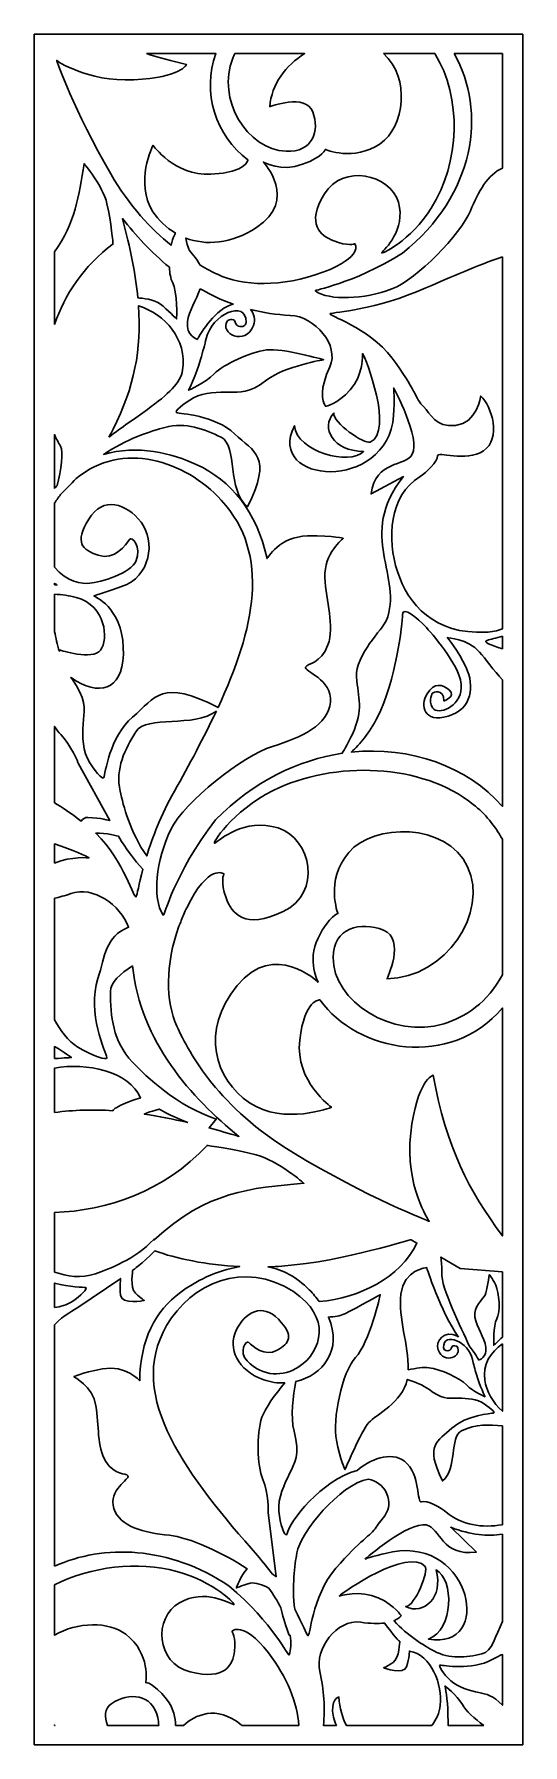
# Model space of a CAD drawing. Header units: centimetres. Extents: x 19.7 to 23.2, y -9 to 3.5.
import ezdxf

# ---------------------------------------------------------------- set-up
doc = ezdxf.new("R2010")
doc.units = ezdxf.units.CM
doc.header["$MEASUREMENT"] = 0
doc.layers.add('layer 1', color=7, linetype='Continuous')

msp = doc.modelspace()

# ---------------------------------------------------------------- linework, layer by layer
at = {"layer": 'layer 1', "color": 250, "lineweight": 30}
for points, knots in [([(19.65169, 3.4555), (19.65169, 3.4555), (23.21046, 3.4555), (23.21046, 3.4555), (23.21046, 3.4555), (23.21046, 3.4555), (23.21046, -9.00021), (23.21046, -9.00021), (23.21046, -9.00021), (23.21046, -9.00021), (19.65169, -9.00021), (19.65169, -9.00021), (19.65169, -9.00021), (19.65169, -9.00021), (19.65169, 3.4555), (19.65169, 3.4555)], [0, 0, 0, 0, 0.2, 0.2, 0.2, 0.2, 0.4, 0.4, 0.4, 0.4, 0.6, 0.6, 0.6, 0.6, 1, 1, 1, 1]), ([(20.46974, 3.31396), (20.46974, 3.31396), (20.97538, 3.31396), (20.97538, 3.31396), (20.97538, 3.31396), (20.87048, 3.03695), (20.9752, 2.71122), (21.2074, 2.54117), (21.2074, 2.54117), (21.2074, 2.54117), (21.2074, 2.44931), (20.93922, 2.43614), (20.93922, 2.43614), (20.67104, 2.42298), (20.51697, 2.64727), (20.51697, 2.64727), (20.51697, 2.64727), (20.51697, 2.64727), (20.38003, 2.37484), (20.51697, 2.16294), (20.51697, 2.16294), (20.55768, 2.09996), (20.61349, 2.04632), (20.67995, 2.00735), (20.67995, 2.00735), (20.67679, 2.00133), (20.67355, 1.99496), (20.67021, 1.98824), (20.67021, 1.98824), (20.66149, 1.97069), (20.65415, 1.94663), (20.64852, 1.91915), (20.64852, 1.91915), (20.50465, 2.03517), (20.34759, 2.20077), (20.20895, 2.43951), (20.20895, 2.43951), (19.94337, 2.89682), (19.81461, 3.26486), (19.81461, 3.26486), (19.81461, 3.26486), (19.81461, 3.26486), (20.0319, 3.10751), (20.37795, 3.12388), (20.37795, 3.12388), (20.72401, 3.14024), (20.76088, 3.23524), (20.76088, 3.23524), (20.76088, 3.23524), (20.65406, 3.25923), (20.55792, 3.28537), (20.46974, 3.31396)], [0, 0, 0, 0, 0.07142857, 0.07142857, 0.07142857, 0.07142857, 0.14285714, 0.14285714, 0.14285714, 0.14285714, 0.21428571, 0.21428571, 0.21428571, 0.21428571, 0.28571429, 0.28571429, 0.28571429, 0.28571429, 0.35714286, 0.35714286, 0.35714286, 0.35714286, 0.42857143, 0.42857143, 0.42857143, 0.42857143, 0.5, 0.5, 0.5, 0.5, 0.57142857, 0.57142857, 0.57142857, 0.57142857, 0.64285714, 0.64285714, 0.64285714, 0.64285714, 0.71428571, 0.71428571, 0.71428571, 0.71428571, 0.78571429, 0.78571429, 0.78571429, 0.78571429, 0.85714286, 0.85714286, 0.85714286, 0.85714286, 1, 1, 1, 1]), ([(22.19539, 3.31396), (22.19539, 3.31396), (22.56938, 3.31396), (22.56938, 3.31396), (22.56938, 3.31396), (22.77139, 2.99564), (22.75003, 2.51808), (22.54419, 2.18956), (22.54419, 2.18956), (22.39663, 1.95408), (22.16669, 1.84101), (22.18386, 1.86542), (22.18386, 1.86542), (22.20101, 1.88982), (22.3623, 2.02831), (22.30396, 2.23211), (22.30396, 2.23211), (22.24562, 2.4359), (21.89902, 2.51445), (21.76519, 2.29247), (21.76519, 2.29247), (21.63135, 2.07048), (21.73429, 1.99091), (21.83382, 1.95064), (21.83382, 1.95064), (21.93334, 1.91038), (21.98825, 1.92922), (21.98825, 1.92922), (21.98825, 1.92922), (21.98825, 1.92922), (22.05345, 1.83513), (21.75488, 1.72238), (21.75488, 1.72238), (21.45633, 1.60962), (21.16464, 1.62164), (20.98618, 1.70733), (20.98618, 1.70733), (20.94991, 1.72475), (20.90723, 1.74646), (20.86002, 1.77382), (20.86002, 1.77382), (20.83334, 1.82488), (20.79029, 1.86434), (20.77771, 1.88952), (20.77771, 1.88952), (20.77017, 1.90465), (20.76221, 1.93689), (20.75521, 1.9714), (20.75521, 1.9714), (20.90266, 1.91565), (21.08641, 1.92665), (21.27017, 2.04757), (21.27017, 2.04757), (21.5783, 2.25032), (21.32152, 2.52395), (21.32152, 2.52395), (21.32152, 2.52395), (21.32152, 2.52395), (21.45276, 2.44839), (21.60683, 2.50801), (21.60683, 2.50801), (21.76089, 2.56764), (21.7723, 2.61643), (21.7723, 2.61643), (21.7723, 2.61643), (21.7723, 2.61643), (21.97773, 2.52614), (22.17173, 2.65843), (22.17173, 2.65843), (22.3466, 2.77769), (22.39624, 3.14021), (22.19539, 3.31396)], [0, 0, 0, 0, 0.05263158, 0.05263158, 0.05263158, 0.05263158, 0.10526316, 0.10526316, 0.10526316, 0.10526316, 0.15789474, 0.15789474, 0.15789474, 0.15789474, 0.21052632, 0.21052632, 0.21052632, 0.21052632, 0.26315789, 0.26315789, 0.26315789, 0.26315789, 0.31578947, 0.31578947, 0.31578947, 0.31578947, 0.36842105, 0.36842105, 0.36842105, 0.36842105, 0.42105263, 0.42105263, 0.42105263, 0.42105263, 0.47368421, 0.47368421, 0.47368421, 0.47368421, 0.52631579, 0.52631579, 0.52631579, 0.52631579, 0.57894737, 0.57894737, 0.57894737, 0.57894737, 0.63157895, 0.63157895, 0.63157895, 0.63157895, 0.68421053, 0.68421053, 0.68421053, 0.68421053, 0.73684211, 0.73684211, 0.73684211, 0.73684211, 0.78947368, 0.78947368, 0.78947368, 0.78947368, 0.84210526, 0.84210526, 0.84210526, 0.84210526, 0.89473684, 0.89473684, 0.89473684, 0.89473684, 1, 1, 1, 1]), ([(21.11247, 3.31396), (21.11247, 3.31396), (21.62057, 3.31396), (21.62057, 3.31396), (21.62057, 3.31396), (21.48452, 3.2292), (21.38057, 3.09202), (21.36717, 2.9279), (21.36717, 2.9279), (21.36717, 2.9279), (21.62965, 3.02731), (21.68101, 2.88992), (21.68101, 2.88992), (21.73236, 2.75253), (21.6792, 2.59387), (21.487, 2.60314), (21.487, 2.60314), (21.19976, 2.61698), (20.9795, 2.98183), (21.09764, 3.28011), (21.09764, 3.28011), (21.10211, 3.29139), (21.10705, 3.30268), (21.11247, 3.31396)], [0, 0, 0, 0, 0.14285714, 0.14285714, 0.14285714, 0.14285714, 0.28571429, 0.28571429, 0.28571429, 0.28571429, 0.42857143, 0.42857143, 0.42857143, 0.42857143, 0.57142857, 0.57142857, 0.57142857, 0.57142857, 0.71428571, 0.71428571, 0.71428571, 0.71428571, 1, 1, 1, 1]), ([(22.71133, 3.31396), (22.71133, 3.31396), (23.06218, 3.31396), (23.06218, 3.31396), (23.06218, 3.31396), (23.06218, 3.31396), (23.06218, 2.47953), (23.06218, 2.47953), (23.06218, 2.47953), (22.95652, 2.43601), (22.88635, 2.3103), (22.82883, 2.16955), (22.82883, 2.16955), (22.75873, 1.99806), (22.44004, 1.67036), (22.25622, 1.60104), (22.25622, 1.60104), (22.05489, 1.52511), (21.80278, 1.5128), (21.6999, 1.58614), (21.6999, 1.58614), (21.68666, 1.59558), (21.96272, 1.6298), (22.33507, 1.86127), (22.33507, 1.86127), (22.86731, 2.28695), (22.9483, 2.89417), (22.71133, 3.31396)], [0, 0, 0, 0, 0.125, 0.125, 0.125, 0.125, 0.25, 0.25, 0.25, 0.25, 0.375, 0.375, 0.375, 0.375, 0.5, 0.5, 0.5, 0.5, 0.625, 0.625, 0.625, 0.625, 0.75, 0.75, 0.75, 0.75, 1, 1, 1, 1]), ([(19.79997, 1.34217), (19.79997, 1.34217), (19.79997, 1.87119), (19.79997, 1.87119), (19.79997, 1.87119), (19.95041, 2.08026), (19.97796, 2.27753), (20.01541, 2.51249), (20.01541, 2.51249), (20.01541, 2.51249), (20.15089, 2.35555), (20.18183, 2.221), (20.18183, 2.221), (20.21279, 2.08644), (20.22604, 1.92804), (20.22604, 1.92804), (20.22604, 1.92804), (20.0079, 1.76526), (19.873, 1.55562), (19.79997, 1.34217)], [0, 0, 0, 0, 0.16666667, 0.16666667, 0.16666667, 0.16666667, 0.33333333, 0.33333333, 0.33333333, 0.33333333, 0.5, 0.5, 0.5, 0.5, 0.66666667, 0.66666667, 0.66666667, 0.66666667, 1, 1, 1, 1]), ([(20.40684, 1.5349), (20.43319, 1.53345), (20.52923, 1.52585), (20.571, 1.49069), (20.571, 1.49069), (20.61964, 1.44973), (20.68891, 1.38218), (20.68891, 1.38218), (20.68891, 1.38218), (20.68891, 1.38218), (20.69678, 1.58054), (20.65886, 1.64934), (20.65886, 1.64934), (20.64545, 1.67369), (20.63827, 1.71385), (20.63625, 1.7589), (20.63625, 1.7589), (20.50236, 1.86896), (20.38956, 1.99293), (20.29517, 2.11252), (20.29517, 2.11252), (20.35124, 1.89903), (20.38993, 1.71035), (20.40684, 1.5349)], [0, 0, 0, 0, 0.14285714, 0.14285714, 0.14285714, 0.14285714, 0.28571429, 0.28571429, 0.28571429, 0.28571429, 0.42857143, 0.42857143, 0.42857143, 0.42857143, 0.57142857, 0.57142857, 0.57142857, 0.57142857, 0.71428571, 0.71428571, 0.71428571, 0.71428571, 1, 1, 1, 1]), ([(23.06218, 1.8355), (23.06218, 1.8355), (23.06218, -0.87503), (23.06218, -0.87503), (23.06218, -0.87503), (23.02449, -0.88817), (22.98416, -0.89669), (22.94119, -0.89876), (22.94119, -0.89876), (22.56695, -0.91681), (22.37579, -0.69824), (22.29779, -0.45784), (22.29779, -0.45784), (22.22061, -0.22004), (22.23422, 0.09383), (22.4632, 0.23517), (22.4632, 0.23517), (22.50329, 0.25992), (22.59505, 0.34593), (22.58932, 0.38434), (22.58932, 0.38434), (22.58358, 0.42275), (22.79284, 0.33485), (22.92469, 0.42255), (22.92469, 0.42255), (23.05655, 0.51024), (22.98489, 0.74811), (22.90463, 0.82022), (22.90463, 0.82022), (22.90463, 0.82022), (22.8731, 0.62142), (22.72117, 0.60628), (22.72117, 0.60628), (22.56926, 0.59114), (22.54059, 0.69301), (22.48613, 0.74433), (22.48613, 0.74433), (22.43166, 0.79565), (22.42802, 0.87097), (22.25789, 1.0976), (22.25789, 1.0976), (22.08776, 1.32422), (21.78072, 1.40973), (21.80859, 1.42081), (21.80859, 1.42081), (21.83644, 1.4319), (22.1373, 1.44641), (22.50502, 1.6082), (22.50502, 1.6082), (22.69125, 1.69013), (22.87873, 1.76988), (23.06218, 1.8355)], [0, 0, 0, 0, 0.07142857, 0.07142857, 0.07142857, 0.07142857, 0.14285714, 0.14285714, 0.14285714, 0.14285714, 0.21428571, 0.21428571, 0.21428571, 0.21428571, 0.28571429, 0.28571429, 0.28571429, 0.28571429, 0.35714286, 0.35714286, 0.35714286, 0.35714286, 0.42857143, 0.42857143, 0.42857143, 0.42857143, 0.5, 0.5, 0.5, 0.5, 0.57142857, 0.57142857, 0.57142857, 0.57142857, 0.64285714, 0.64285714, 0.64285714, 0.64285714, 0.71428571, 0.71428571, 0.71428571, 0.71428571, 0.78571429, 0.78571429, 0.78571429, 0.78571429, 0.85714286, 0.85714286, 0.85714286, 0.85714286, 1, 1, 1, 1]), ([(21.22659, 1.45131), (21.25424, 1.41985), (21.26505, 1.3756), (21.24979, 1.33559), (21.24979, 1.33559), (21.19105, 1.18164), (20.99539, 1.27439), (21.05919, 1.36948), (21.05919, 1.36948), (21.05919, 1.36948), (21.10476, 1.39698), (21.11565, 1.35872), (21.11565, 1.35872), (21.11907, 1.34676), (21.12559, 1.33858), (21.13297, 1.33303), (21.13297, 1.33303), (21.15262, 1.31821), (21.1945, 1.32656), (21.19492, 1.35852), (21.19492, 1.35852), (21.19715, 1.52772), (20.94162, 1.41612), (20.90401, 1.23863), (20.90401, 1.23863), (20.89494, 1.19583), (20.87896, 1.1439), (20.86325, 1.08797), (20.86325, 1.08797), (20.83078, 0.97246), (20.77626, 0.86268), (20.77626, 0.86268), (20.77626, 0.86268), (20.77626, 0.86268), (20.89362, 0.91239), (20.96362, 0.98298), (20.96362, 0.98298), (21.03364, 1.05358), (21.22549, 1.14116), (21.3437, 1.15623), (21.3437, 1.15623), (21.46191, 1.1713), (21.75939, 1.08523), (21.75939, 1.08523), (21.75939, 1.08523), (21.75939, 1.08523), (21.478, 1.03816), (21.34547, 0.938), (21.34547, 0.938), (21.21296, 0.83783), (21.14998, 0.84851), (21.07311, 0.84846), (21.07311, 0.84846), (20.99622, 0.84842), (20.89065, 0.85012), (20.81271, 0.80739), (20.81271, 0.80739), (20.73477, 0.76463), (20.66861, 0.7045), (20.69003, 0.69893), (20.69003, 0.69893), (20.71144, 0.69335), (20.96695, 0.68126), (21.11089, 0.54636), (21.11089, 0.54636), (21.25485, 0.41145), (21.38938, 0.38413), (21.20572, 0.01476), (21.20572, 0.01476), (21.05391, 0.1329), (21.13738, 0.45926), (21.01325, 0.52021), (21.01325, 0.52021), (20.88902, 0.5812), (20.75665, 0.63285), (20.60333, 0.59256), (20.60333, 0.59256), (20.5113, 0.56837), (20.31273, 0.50485), (20.15657, 0.3952), (20.15657, 0.3952), (20.40111, 0.46923), (20.65912, 0.40174), (20.8315, 0.3228), (20.8315, 0.3228), (21.08857, 0.20507), (21.26761, -0.01517), (21.3483, -0.36229), (21.3483, -0.36229), (21.3483, -0.36229), (21.44054, -0.20049), (21.64282, -0.19782), (21.64282, -0.19782), (21.84511, -0.19515), (21.90328, -0.21577), (21.90328, -0.21577), (21.90328, -0.21577), (21.90328, -0.21577), (21.76059, -0.32607), (21.76899, -0.50041), (21.76899, -0.50041), (21.77739, -0.67475), (21.84146, -0.85218), (21.7908, -0.99195), (21.7908, -0.99195), (21.74013, -1.1317), (21.64111, -1.12273), (21.62781, -1.15329), (21.62781, -1.15329), (21.61451, -1.18385), (21.82604, -1.24134), (21.80918, -1.40811), (21.80918, -1.40811), (21.79234, -1.57486), (21.60256, -1.66435), (21.38658, -1.73127), (21.38658, -1.73127), (21.17059, -1.79819), (20.74522, -2.13338), (20.64727, -2.33491), (20.64727, -2.33491), (20.53998, -2.55564), (20.50757, -2.83769), (20.59085, -2.95816), (20.59085, -2.95816), (20.60157, -2.97365), (20.66261, -2.66622), (20.97315, -2.26424), (20.97315, -2.26424), (21.25115, -1.98253), (21.57652, -1.82847), (21.895, -1.78055), (21.895, -1.78055), (21.91582, -1.74679), (21.94076, -1.70141), (21.96894, -1.64095), (21.96894, -1.64095), (22.05543, -1.45543), (22.00964, -1.38133), (21.99947, -1.22383), (21.99947, -1.22383), (21.98929, -1.06633), (22.1927, -0.87185), (22.21528, -0.81663), (22.21528, -0.81663), (22.34671, -0.49505), (21.99603, -0.19582), (22.3407, 0.23393), (22.3407, 0.23393), (22.3407, 0.23393), (22.10516, 0.10772), (22.10516, 0.10772), (22.10516, 0.10772), (22.13735, 0.35595), (22.35473, 0.30477), (22.40578, 0.39683), (22.40578, 0.39683), (22.46834, 0.50962), (22.26964, 0.88005), (22.26964, 0.88005), (22.26964, 0.88005), (22.26964, 0.88005), (22.27864, 0.79171), (22.26964, 0.67916), (22.26964, 0.67916), (22.22446, 0.11347), (21.3301, 0.17893), (21.54792, 0.60439), (21.54792, 0.60439), (21.56562, 0.41214), (21.94923, 0.31239), (22.05055, 0.41731), (22.05055, 0.41731), (21.82874, 0.41969), (21.73471, 0.58998), (21.83482, 0.6973), (21.83482, 0.6973), (21.82109, 0.62857), (22.05824, 0.46766), (22.09806, 0.48534), (22.09806, 0.48534), (22.27457, 0.56372), (22.06415, 1.10139), (22.04315, 1.12943), (22.04315, 1.12943), (22.04315, 1.12943), (22.05001, 0.97045), (21.95392, 0.86593), (21.95392, 0.86593), (21.85784, 0.76141), (21.77548, 0.74572), (21.77548, 0.74572), (21.77548, 0.74572), (21.74116, 0.78731), (21.73309, 0.87563), (21.80527, 1.03359), (21.80527, 1.03359), (21.87746, 1.19155), (21.69488, 1.40039), (21.51656, 1.40836), (21.51656, 1.40836), (21.41407, 1.41294), (21.31753, 1.42796), (21.22659, 1.45131)], [0, 0, 0, 0, 0.01923077, 0.01923077, 0.01923077, 0.01923077, 0.03846154, 0.03846154, 0.03846154, 0.03846154, 0.05769231, 0.05769231, 0.05769231, 0.05769231, 0.07692308, 0.07692308, 0.07692308, 0.07692308, 0.09615385, 0.09615385, 0.09615385, 0.09615385, 0.11538462, 0.11538462, 0.11538462, 0.11538462, 0.13461538, 0.13461538, 0.13461538, 0.13461538, 0.15384615, 0.15384615, 0.15384615, 0.15384615, 0.17307692, 0.17307692, 0.17307692, 0.17307692, 0.19230769, 0.19230769, 0.19230769, 0.19230769, 0.21153846, 0.21153846, 0.21153846, 0.21153846, 0.23076923, 0.23076923, 0.23076923, 0.23076923, 0.25, 0.25, 0.25, 0.25, 0.26923077, 0.26923077, 0.26923077, 0.26923077, 0.28846154, 0.28846154, 0.28846154, 0.28846154, 0.30769231, 0.30769231, 0.30769231, 0.30769231, 0.32692308, 0.32692308, 0.32692308, 0.32692308, 0.34615385, 0.34615385, 0.34615385, 0.34615385, 0.36538462, 0.36538462, 0.36538462, 0.36538462, 0.38461538, 0.38461538, 0.38461538, 0.38461538, 0.40384615, 0.40384615, 0.40384615, 0.40384615, 0.42307692, 0.42307692, 0.42307692, 0.42307692, 0.44230769, 0.44230769, 0.44230769, 0.44230769, 0.46153846, 0.46153846, 0.46153846, 0.46153846, 0.48076923, 0.48076923, 0.48076923, 0.48076923, 0.5, 0.5, 0.5, 0.5, 0.51923077, 0.51923077, 0.51923077, 0.51923077, 0.53846154, 0.53846154, 0.53846154, 0.53846154, 0.55769231, 0.55769231, 0.55769231, 0.55769231, 0.57692308, 0.57692308, 0.57692308, 0.57692308, 0.59615385, 0.59615385, 0.59615385, 0.59615385, 0.61538462, 0.61538462, 0.61538462, 0.61538462, 0.63461538, 0.63461538, 0.63461538, 0.63461538, 0.65384615, 0.65384615, 0.65384615, 0.65384615, 0.67307692, 0.67307692, 0.67307692, 0.67307692, 0.69230769, 0.69230769, 0.69230769, 0.69230769, 0.71153846, 0.71153846, 0.71153846, 0.71153846, 0.73076923, 0.73076923, 0.73076923, 0.73076923, 0.75, 0.75, 0.75, 0.75, 0.76923077, 0.76923077, 0.76923077, 0.76923077, 0.78846154, 0.78846154, 0.78846154, 0.78846154, 0.80769231, 0.80769231, 0.80769231, 0.80769231, 0.82692308, 0.82692308, 0.82692308, 0.82692308, 0.84615385, 0.84615385, 0.84615385, 0.84615385, 0.86538462, 0.86538462, 0.86538462, 0.86538462, 0.88461538, 0.88461538, 0.88461538, 0.88461538, 0.90384615, 0.90384615, 0.90384615, 0.90384615, 0.92307692, 0.92307692, 0.92307692, 0.92307692, 0.94230769, 0.94230769, 0.94230769, 0.94230769, 0.96153846, 0.96153846, 0.96153846, 0.96153846, 1, 1, 1, 1]), ([(20.86136, 1.6018), (20.83115, 1.52086), (20.77939, 1.44136), (20.76842, 1.36166), (20.76842, 1.36166), (20.75451, 1.2606), (20.8406, 1.23363), (20.8406, 1.23363), (20.8406, 1.23363), (20.8406, 1.23363), (20.92933, 1.40625), (21.05654, 1.47326), (21.05654, 1.47326), (21.07179, 1.4813), (21.08666, 1.48673), (21.10097, 1.48992), (21.10097, 1.48992), (21.01578, 1.52057), (20.936, 1.5585), (20.86136, 1.6018)], [0, 0, 0, 0, 0.16666667, 0.16666667, 0.16666667, 0.16666667, 0.33333333, 0.33333333, 0.33333333, 0.33333333, 0.5, 0.5, 0.5, 0.5, 0.66666667, 0.66666667, 0.66666667, 0.66666667, 1, 1, 1, 1]), ([(20.19512, 0.52154), (20.28824, 0.59174), (20.38997, 0.66044), (20.47615, 0.72312), (20.47615, 0.72312), (20.62753, 0.83321), (20.71966, 0.91928), (20.7325, 1.00939), (20.7325, 1.00939), (20.76466, 1.23535), (20.60669, 1.41598), (20.41158, 1.47834), (20.41158, 1.47834), (20.43384, 1.16203), (20.38141, 0.88589), (20.22696, 0.57896), (20.22696, 0.57896), (20.21739, 0.55996), (20.2067, 0.54078), (20.19512, 0.52154)], [0, 0, 0, 0, 0.16666667, 0.16666667, 0.16666667, 0.16666667, 0.33333333, 0.33333333, 0.33333333, 0.33333333, 0.5, 0.5, 0.5, 0.5, 0.66666667, 0.66666667, 0.66666667, 0.66666667, 1, 1, 1, 1]), ([(19.79997, 0.14669), (19.79997, 0.14669), (19.79997, 0.53989), (19.79997, 0.53989), (19.79997, 0.53989), (19.81293, 0.50936), (19.82739, 0.48148), (19.84323, 0.45685), (19.84323, 0.45685), (19.86877, 0.4171), (19.84646, 0.27777), (19.81902, 0.1698), (19.81902, 0.1698), (19.81261, 0.16228), (19.80626, 0.15459), (19.79997, 0.14669)], [0, 0, 0, 0, 0.2, 0.2, 0.2, 0.2, 0.4, 0.4, 0.4, 0.4, 0.6, 0.6, 0.6, 0.6, 1, 1, 1, 1]), ([(19.79997, -0.42562), (19.79997, -0.42562), (19.79997, 0.04064), (19.79997, 0.04064), (19.79997, 0.04064), (19.81572, 0.06566), (19.83285, 0.08949), (19.85061, 0.11153), (19.85061, 0.11153), (19.88092, 0.14079), (19.91822, 0.17797), (19.95805, 0.22037), (19.95805, 0.22037), (20.29417, 0.49791), (20.74854, 0.35268), (21.0146, 0.06245), (21.0146, 0.06245), (21.37839, -0.3344), (21.25549, -0.87675), (20.9906, -1.44768), (20.9906, -1.44768), (20.57901, -1.23218), (20.53644, -1.3732), (20.36882, -1.51661), (20.36882, -1.51661), (20.19979, -1.66123), (20.16723, -1.93422), (20.15913, -1.95676), (20.15913, -1.95676), (20.15103, -1.97932), (20.08504, -1.9041), (20.04035, -1.81749), (20.04035, -1.81749), (19.99566, -1.73088), (20.00524, -1.61784), (20.01071, -1.53543), (20.01071, -1.53543), (20.01618, -1.45302), (20.03325, -1.38629), (19.92493, -1.23706), (19.92493, -1.23706), (19.92282, -1.23416), (19.92074, -1.23117), (19.91869, -1.22815), (19.91869, -1.22815), (19.93071, -1.23689), (19.94419, -1.24572), (19.95929, -1.25456), (19.95929, -1.25456), (20.15439, -1.36876), (20.31276, -1.30291), (20.30081, -1.00936), (20.30081, -1.00936), (20.28886, -0.71582), (20.08679, -0.63568), (20.08679, -0.63568), (20.08679, -0.63568), (20.08679, -0.63568), (20.07759, -0.63517), (20.28845, -0.56648), (20.28845, -0.56648), (20.4993, -0.49779), (20.53746, -0.23575), (20.43014, -0.0977), (20.43014, -0.0977), (20.32282, 0.04033), (20.1544, 0.09564), (20.04865, -0.07652), (20.04865, -0.07652), (19.9429, -0.24867), (20.00101, -0.29783), (20.11813, -0.3388), (20.11813, -0.3388), (20.23526, -0.37976), (20.32365, -0.25833), (20.34442, -0.22502), (20.34442, -0.22502), (20.36519, -0.19172), (20.43277, -0.28161), (20.39539, -0.37717), (20.39539, -0.37717), (20.35801, -0.47272), (20.13069, -0.53475), (20.05789, -0.54219), (20.05789, -0.54219), (20.0025, -0.54785), (19.88773, -0.53688), (19.79997, -0.42562)], [0, 0, 0, 0, 0.04347826, 0.04347826, 0.04347826, 0.04347826, 0.08695652, 0.08695652, 0.08695652, 0.08695652, 0.13043478, 0.13043478, 0.13043478, 0.13043478, 0.17391304, 0.17391304, 0.17391304, 0.17391304, 0.2173913, 0.2173913, 0.2173913, 0.2173913, 0.26086957, 0.26086957, 0.26086957, 0.26086957, 0.30434783, 0.30434783, 0.30434783, 0.30434783, 0.34782609, 0.34782609, 0.34782609, 0.34782609, 0.39130435, 0.39130435, 0.39130435, 0.39130435, 0.43478261, 0.43478261, 0.43478261, 0.43478261, 0.47826087, 0.47826087, 0.47826087, 0.47826087, 0.52173913, 0.52173913, 0.52173913, 0.52173913, 0.56521739, 0.56521739, 0.56521739, 0.56521739, 0.60869565, 0.60869565, 0.60869565, 0.60869565, 0.65217391, 0.65217391, 0.65217391, 0.65217391, 0.69565217, 0.69565217, 0.69565217, 0.69565217, 0.73913043, 0.73913043, 0.73913043, 0.73913043, 0.7826087, 0.7826087, 0.7826087, 0.7826087, 0.82608696, 0.82608696, 0.82608696, 0.82608696, 0.86956522, 0.86956522, 0.86956522, 0.86956522, 0.91304348, 0.91304348, 0.91304348, 0.91304348, 1, 1, 1, 1]), ([(19.79997, -0.55481), (19.79997, -0.55481), (19.79997, -0.54297), (19.79997, -0.54297), (19.79997, -0.54297), (19.80564, -0.54734), (19.81144, -0.55162), (19.81745, -0.55579), (19.81745, -0.55579), (19.81745, -0.55579), (19.79997, -0.55481), (19.79997, -0.55481)], [0, 0, 0, 0, 0.25, 0.25, 0.25, 0.25, 0.5, 0.5, 0.5, 0.5, 1, 1, 1, 1]), ([(19.79997, -0.89578), (19.79997, -0.89578), (19.79997, -0.62252), (19.79997, -0.62252), (19.79997, -0.62252), (19.85382, -0.62529), (19.90701, -0.63245), (19.9569, -0.64569), (19.9569, -0.64569), (20.17588, -0.7038), (20.19407, -0.95175), (20.1349, -1.02886), (20.1349, -1.02886), (20.07572, -1.10597), (19.83954, -1.02968), (19.83954, -1.02968), (19.83954, -1.02968), (19.83954, -1.02968), (19.83752, -1.03264), (19.835, -1.03809), (19.835, -1.03809), (19.8198, -0.98768), (19.80833, -0.93785), (19.79997, -0.89578)], [0, 0, 0, 0, 0.14285714, 0.14285714, 0.14285714, 0.14285714, 0.28571429, 0.28571429, 0.28571429, 0.28571429, 0.42857143, 0.42857143, 0.42857143, 0.42857143, 0.57142857, 0.57142857, 0.57142857, 0.57142857, 0.71428571, 0.71428571, 0.71428571, 0.71428571, 1, 1, 1, 1]), ([(23.06218, -1.24575), (23.06218, -1.24575), (23.06218, -2.16685), (23.06218, -2.16685), (23.06218, -2.16685), (22.8069, -1.8763), (22.3939, -1.72666), (21.96096, -1.77214), (21.96096, -1.77214), (22.02174, -1.71594), (22.093, -1.63301), (22.15208, -1.51673), (22.15208, -1.51673), (22.28434, -1.25641), (22.33521, -0.83415), (22.33521, -0.77088), (22.33521, -0.77088), (22.33521, -0.7076), (22.44204, -0.79241), (22.50816, -0.86511), (22.50816, -0.86511), (22.5743, -0.93781), (22.7676, -1.16092), (22.76252, -1.30365), (22.76252, -1.30365), (22.75744, -1.44638), (22.58956, -1.5072), (22.55396, -1.44916), (22.55396, -1.44916), (22.51834, -1.39112), (22.55396, -1.34121), (22.55396, -1.34121), (22.55396, -1.34121), (22.55396, -1.34121), (22.63534, -1.30213), (22.63534, -1.39891), (22.63534, -1.39891), (22.63534, -1.39891), (22.72691, -1.36844), (22.67603, -1.32168), (22.67603, -1.32168), (22.62517, -1.27491), (22.56412, -1.26421), (22.51326, -1.34773), (22.51326, -1.34773), (22.46238, -1.43125), (22.48782, -1.56258), (22.66587, -1.51035), (22.66587, -1.51035), (22.84391, -1.45813), (22.85917, -1.28679), (22.79813, -1.15697), (22.79813, -1.15697), (22.73708, -1.02715), (22.66078, -0.9384), (22.66078, -0.9384), (22.66078, -0.9384), (22.66078, -0.9384), (22.8083, -0.94596), (22.89478, -1.04333), (22.89478, -1.04333), (22.93895, -1.09306), (22.99904, -1.17664), (23.06218, -1.24575)], [0, 0, 0, 0, 0.05882353, 0.05882353, 0.05882353, 0.05882353, 0.11764706, 0.11764706, 0.11764706, 0.11764706, 0.17647059, 0.17647059, 0.17647059, 0.17647059, 0.23529412, 0.23529412, 0.23529412, 0.23529412, 0.29411765, 0.29411765, 0.29411765, 0.29411765, 0.35294118, 0.35294118, 0.35294118, 0.35294118, 0.41176471, 0.41176471, 0.41176471, 0.41176471, 0.47058824, 0.47058824, 0.47058824, 0.47058824, 0.52941176, 0.52941176, 0.52941176, 0.52941176, 0.58823529, 0.58823529, 0.58823529, 0.58823529, 0.64705882, 0.64705882, 0.64705882, 0.64705882, 0.70588235, 0.70588235, 0.70588235, 0.70588235, 0.76470588, 0.76470588, 0.76470588, 0.76470588, 0.82352941, 0.82352941, 0.82352941, 0.82352941, 0.88235294, 0.88235294, 0.88235294, 0.88235294, 1, 1, 1, 1]), ([(23.06218, -0.92657), (23.06218, -0.92657), (23.06218, -1.01958), (23.06218, -1.01958), (23.06218, -1.01958), (22.97604, -0.99027), (22.91624, -0.97163), (22.95075, -0.9585), (22.95075, -0.9585), (22.97576, -0.94898), (23.01339, -0.94242), (23.06218, -0.92657)], [0, 0, 0, 0, 0.25, 0.25, 0.25, 0.25, 0.5, 0.5, 0.5, 0.5, 1, 1, 1, 1]), ([(20.97896, -1.47267), (20.8882, -1.66563), (20.78183, -1.86164), (20.67309, -2.05622), (20.67309, -2.05622), (20.57434, -2.23293), (20.51161, -2.39706), (20.47098, -2.52805), (20.47098, -2.52805), (20.35129, -2.35808), (20.30037, -2.15988), (20.27804, -2.05734), (20.27804, -2.05734), (20.24163, -1.8901), (20.31191, -1.75193), (20.39257, -1.62315), (20.39257, -1.62315), (20.46949, -1.50035), (20.81707, -1.5975), (20.97896, -1.47267)], [0, 0, 0, 0, 0.16666667, 0.16666667, 0.16666667, 0.16666667, 0.33333333, 0.33333333, 0.33333333, 0.33333333, 0.5, 0.5, 0.5, 0.5, 0.66666667, 0.66666667, 0.66666667, 0.66666667, 1, 1, 1, 1]), ([(19.79997, -2.14058), (19.79997, -2.14058), (19.79997, -1.58531), (19.79997, -1.58531), (19.79997, -1.58531), (19.81484, -1.60829), (19.82992, -1.62804), (19.8446, -1.64312), (19.8446, -1.64312), (19.92263, -1.72323), (19.97267, -1.85259), (19.97267, -1.85259), (19.97267, -1.85259), (19.97267, -1.85259), (20.20254, -2.2703), (20.20254, -2.2703), (20.20254, -2.2703), (20.20254, -2.2703), (20.13609, -2.25099), (20.04346, -2.24783), (20.04346, -2.24783), (20.02198, -2.24709), (20.00618, -2.25738), (19.99459, -2.27363), (19.99459, -2.27363), (19.91415, -2.21313), (19.85081, -2.17148), (19.79997, -2.14058)], [0, 0, 0, 0, 0.125, 0.125, 0.125, 0.125, 0.25, 0.25, 0.25, 0.25, 0.375, 0.375, 0.375, 0.375, 0.5, 0.5, 0.5, 0.5, 0.625, 0.625, 0.625, 0.625, 0.75, 0.75, 0.75, 0.75, 1, 1, 1, 1]), ([(23.06218, -2.4069), (23.06218, -2.4069), (23.06218, -3.39298), (23.06218, -3.39298), (23.06218, -3.39298), (22.95362, -3.59398), (22.79169, -3.70329), (22.63586, -3.74985), (22.63586, -3.74985), (22.26043, -3.86202), (21.82616, -3.5899), (21.82877, -3.26663), (21.82877, -3.26663), (21.83051, -3.05032), (22.02953, -3.00153), (22.19522, -3.06856), (22.19522, -3.06856), (22.36092, -3.13558), (22.22053, -3.42331), (22.22053, -3.42331), (22.22053, -3.42331), (22.65296, -3.41521), (22.96309, -2.93775), (22.80872, -2.60793), (22.80872, -2.60793), (22.65436, -2.27813), (22.11992, -2.29341), (21.94371, -2.50207), (21.94371, -2.50207), (21.76751, -2.71071), (21.86466, -2.9474), (21.86466, -2.9474), (21.86466, -2.9474), (21.86466, -2.9474), (21.80378, -2.95686), (21.71982, -3.12567), (21.71982, -3.12567), (21.63585, -3.29446), (21.71992, -3.4469), (21.71992, -3.4469), (21.71992, -3.4469), (21.71992, -3.4469), (21.40051, -3.14005), (21.12972, -3.47194), (21.12972, -3.47194), (20.85896, -3.80382), (20.96869, -4.15685), (21.22028, -4.32501), (21.22028, -4.32501), (21.47188, -4.49318), (21.81676, -4.35815), (21.81676, -4.35815), (21.81676, -4.35815), (21.81676, -4.35815), (21.55106, -4.16993), (21.58564, -3.86989), (21.58564, -3.86989), (21.6202, -3.56985), (21.73332, -3.57614), (21.73332, -3.57614), (21.73332, -3.57614), (22.00733, -3.96149), (22.68303, -4.08154), (23.06218, -3.6348), (23.06218, -3.6348), (23.06218, -3.6348), (23.06218, -5.29542), (23.06218, -5.29542), (23.06218, -5.29542), (22.81705, -4.96302), (22.655, -4.65718), (22.55755, -4.12467), (22.55755, -4.12467), (22.55755, -4.12467), (22.43805, -4.15956), (22.39421, -4.54675), (22.39421, -4.54675), (22.35039, -4.93395), (22.5293, -5.18853), (22.5293, -5.18853), (22.5293, -5.18853), (22.5293, -5.18853), (22.08484, -5.01887), (21.53982, -4.68957), (21.53982, -4.68957), (20.99479, -4.36028), (20.78463, -3.97343), (20.69129, -3.76733), (20.69129, -3.76733), (20.61072, -3.5894), (20.60356, -3.32049), (20.7056, -3.03968), (20.7056, -3.03968), (20.71231, -3.02601), (20.71779, -3.01188), (20.72181, -2.99723), (20.72181, -2.99723), (20.73403, -2.9668), (20.74754, -2.93629), (20.76239, -2.90577), (20.76239, -2.90577), (20.92168, -2.57847), (21.0331, -2.65806), (21.0331, -2.65806), (21.0331, -2.65806), (21.0331, -2.65806), (21.00615, -2.7184), (21.04892, -2.83282), (21.04892, -2.83282), (21.0917, -2.94724), (21.18265, -3.06822), (21.4652, -2.93322), (21.4652, -2.93322), (21.74774, -2.79822), (21.6747, -2.40392), (21.42771, -2.32452), (21.42771, -2.32452), (21.18073, -2.24511), (20.99913, -2.41662), (20.9679, -2.4342), (20.9679, -2.4342), (20.93667, -2.45179), (21.09167, -2.20151), (21.39176, -2.05205), (21.39176, -2.05205), (21.83793, -1.82983), (22.47824, -1.85429), (22.84994, -2.15276), (22.84994, -2.15276), (22.93518, -2.22121), (23.0071, -2.30766), (23.06218, -2.4069)], [0, 0, 0, 0, 0.02941176, 0.02941176, 0.02941176, 0.02941176, 0.05882353, 0.05882353, 0.05882353, 0.05882353, 0.08823529, 0.08823529, 0.08823529, 0.08823529, 0.11764706, 0.11764706, 0.11764706, 0.11764706, 0.14705882, 0.14705882, 0.14705882, 0.14705882, 0.17647059, 0.17647059, 0.17647059, 0.17647059, 0.20588235, 0.20588235, 0.20588235, 0.20588235, 0.23529412, 0.23529412, 0.23529412, 0.23529412, 0.26470588, 0.26470588, 0.26470588, 0.26470588, 0.29411765, 0.29411765, 0.29411765, 0.29411765, 0.32352941, 0.32352941, 0.32352941, 0.32352941, 0.35294118, 0.35294118, 0.35294118, 0.35294118, 0.38235294, 0.38235294, 0.38235294, 0.38235294, 0.41176471, 0.41176471, 0.41176471, 0.41176471, 0.44117647, 0.44117647, 0.44117647, 0.44117647, 0.47058824, 0.47058824, 0.47058824, 0.47058824, 0.5, 0.5, 0.5, 0.5, 0.52941176, 0.52941176, 0.52941176, 0.52941176, 0.55882353, 0.55882353, 0.55882353, 0.55882353, 0.58823529, 0.58823529, 0.58823529, 0.58823529, 0.61764706, 0.61764706, 0.61764706, 0.61764706, 0.64705882, 0.64705882, 0.64705882, 0.64705882, 0.67647059, 0.67647059, 0.67647059, 0.67647059, 0.70588235, 0.70588235, 0.70588235, 0.70588235, 0.73529412, 0.73529412, 0.73529412, 0.73529412, 0.76470588, 0.76470588, 0.76470588, 0.76470588, 0.79411765, 0.79411765, 0.79411765, 0.79411765, 0.82352941, 0.82352941, 0.82352941, 0.82352941, 0.85294118, 0.85294118, 0.85294118, 0.85294118, 0.88235294, 0.88235294, 0.88235294, 0.88235294, 0.91176471, 0.91176471, 0.91176471, 0.91176471, 0.94117647, 0.94117647, 0.94117647, 0.94117647, 1, 1, 1, 1]), ([(20.44312, -2.62468), (20.41299, -2.73759), (20.40158, -2.81136), (20.39469, -2.82489), (20.39469, -2.82489), (20.38064, -2.85241), (20.3106, -2.56981), (20.10055, -2.3627), (20.10055, -2.3627), (20.17197, -2.35644), (20.26652, -2.38488), (20.26652, -2.38488), (20.26652, -2.38488), (20.26652, -2.38488), (20.3124, -2.47777), (20.44312, -2.62468)], [0, 0, 0, 0, 0.2, 0.2, 0.2, 0.2, 0.4, 0.4, 0.4, 0.4, 0.6, 0.6, 0.6, 0.6, 1, 1, 1, 1]), ([(19.79997, -2.57973), (19.79997, -2.57973), (19.79997, -2.44094), (19.79997, -2.44094), (19.79997, -2.44094), (19.93195, -2.48395), (20.03894, -2.53178), (20.05189, -2.54175), (20.05189, -2.54175), (20.05189, -2.54175), (19.92148, -2.52934), (19.79997, -2.57973)], [0, 0, 0, 0, 0.25, 0.25, 0.25, 0.25, 0.5, 0.5, 0.5, 0.5, 1, 1, 1, 1]), ([(19.79997, -3.7226), (19.79997, -3.7226), (19.79997, -2.83642), (19.79997, -2.83642), (19.79997, -2.83642), (19.83507, -2.82862), (19.87416, -2.81739), (19.91758, -2.80211), (19.91758, -2.80211), (20.08233, -2.74414), (20.27791, -2.88354), (20.33967, -3.04688), (20.33967, -3.04688), (20.1662, -3.11936), (20.17071, -3.25211), (20.11531, -3.42036), (20.11531, -3.42036), (20.03398, -3.66732), (20.17485, -3.9668), (20.18094, -3.99468), (20.18094, -3.99468), (20.187, -4.02257), (20.07116, -3.98367), (19.96992, -3.9207), (19.96992, -3.9207), (19.89527, -3.87424), (19.84177, -3.79581), (19.79997, -3.7226)], [0, 0, 0, 0, 0.125, 0.125, 0.125, 0.125, 0.25, 0.25, 0.25, 0.25, 0.375, 0.375, 0.375, 0.375, 0.5, 0.5, 0.5, 0.5, 0.625, 0.625, 0.625, 0.625, 0.75, 0.75, 0.75, 0.75, 1, 1, 1, 1]), ([(20.36766, -3.32741), (20.42755, -3.88516), (20.79782, -4.29075), (21.14301, -4.57045), (21.14301, -4.57045), (21.06819, -4.54807), (20.99586, -4.52747), (20.92558, -4.50871), (20.92558, -4.50871), (20.92558, -4.50871), (20.97819, -4.44376), (20.97819, -4.44376), (20.97819, -4.44376), (20.69265, -4.35149), (20.46957, -4.13559), (20.36734, -4.02884), (20.36734, -4.02884), (20.22316, -3.87817), (20.20711, -3.6953), (20.20773, -3.51602), (20.20773, -3.51602), (20.20799, -3.44598), (20.27851, -3.38743), (20.36766, -3.32741)], [0, 0, 0, 0, 0.14285714, 0.14285714, 0.14285714, 0.14285714, 0.28571429, 0.28571429, 0.28571429, 0.28571429, 0.42857143, 0.42857143, 0.42857143, 0.42857143, 0.57142857, 0.57142857, 0.57142857, 0.57142857, 0.71428571, 0.71428571, 0.71428571, 0.71428571, 1, 1, 1, 1]), ([(19.79997, -4.00414), (19.79997, -4.00414), (19.79997, -3.91663), (19.79997, -3.91663), (19.79997, -3.91663), (19.87086, -3.95591), (19.92279, -3.99614), (19.92279, -3.99614), (19.92279, -3.99614), (19.92279, -3.99614), (19.87239, -3.99752), (19.79997, -4.00414)], [0, 0, 0, 0, 0.25, 0.25, 0.25, 0.25, 0.5, 0.5, 0.5, 0.5, 1, 1, 1, 1]), ([(19.79997, -4.39597), (19.79997, -4.39597), (19.79997, -4.07219), (19.79997, -4.07219), (19.79997, -4.07219), (20.02976, -4.03302), (20.34417, -4.09232), (20.42578, -4.29161), (20.42578, -4.29161), (20.42578, -4.29161), (20.34517, -4.31046), (20.24796, -4.36109), (20.24796, -4.36109), (20.2372, -4.36669), (20.22938, -4.37412), (20.22397, -4.3829), (20.22397, -4.3829), (20.07947, -4.37366), (19.9398, -4.37754), (19.79997, -4.39597)], [0, 0, 0, 0, 0.16666667, 0.16666667, 0.16666667, 0.16666667, 0.33333333, 0.33333333, 0.33333333, 0.33333333, 0.5, 0.5, 0.5, 0.5, 0.66666667, 0.66666667, 0.66666667, 0.66666667, 1, 1, 1, 1]), ([(20.77084, -4.46967), (20.66057, -4.44363), (20.55524, -4.42283), (20.45327, -4.40765), (20.45327, -4.40765), (20.50999, -4.38435), (20.56471, -4.37212), (20.56471, -4.37212), (20.56471, -4.37212), (20.56471, -4.37212), (20.63095, -4.41487), (20.77084, -4.46967)], [0, 0, 0, 0, 0.25, 0.25, 0.25, 0.25, 0.5, 0.5, 0.5, 0.5, 1, 1, 1, 1]), ([(19.79997, -5.55821), (19.79997, -5.55821), (19.79997, -5.12455), (19.79997, -5.12455), (19.79997, -5.12455), (20.17463, -5.11079), (20.59786, -4.97517), (20.91109, -4.6354), (20.91109, -4.6354), (20.91109, -4.6354), (21.10527, -4.66112), (21.26885, -4.70506), (21.26885, -4.70506), (21.43245, -4.74898), (21.61646, -4.91175), (21.61646, -4.91175), (21.61646, -4.91175), (21.22421, -4.94663), (20.91694, -4.96599), (20.52488, -5.3234), (20.52488, -5.3234), (20.52488, -5.3234), (20.52296, -5.32013), (20.52296, -5.32013), (20.52296, -5.32013), (20.38949, -5.46343), (20.19275, -5.53804), (20.09756, -5.57018), (20.09756, -5.57018), (19.99148, -5.60599), (19.89327, -5.58974), (19.79997, -5.55821)], [0, 0, 0, 0, 0.11111111, 0.11111111, 0.11111111, 0.11111111, 0.22222222, 0.22222222, 0.22222222, 0.22222222, 0.33333333, 0.33333333, 0.33333333, 0.33333333, 0.44444444, 0.44444444, 0.44444444, 0.44444444, 0.55555556, 0.55555556, 0.55555556, 0.55555556, 0.66666667, 0.66666667, 0.66666667, 0.66666667, 0.77777778, 0.77777778, 0.77777778, 0.77777778, 1, 1, 1, 1]), ([(21.72814, -5.77327), (21.70742, -5.74512), (21.68331, -5.71648), (21.65538, -5.68741), (21.65538, -5.68741), (21.5624, -5.59069), (21.45948, -5.5401), (21.35554, -5.52062), (21.35554, -5.52062), (21.38906, -5.51948), (21.42263, -5.51762), (21.4561, -5.51493), (21.4561, -5.51493), (21.93219, -5.47667), (22.38694, -5.31647), (22.39785, -5.32284), (22.39785, -5.32284), (22.39785, -5.32284), (22.4397, -5.34727), (22.4397, -5.34727), (22.4397, -5.34727), (22.31383, -5.60257), (22.02336, -5.74478), (21.72814, -5.77327)], [0, 0, 0, 0, 0.14285714, 0.14285714, 0.14285714, 0.14285714, 0.28571429, 0.28571429, 0.28571429, 0.28571429, 0.42857143, 0.42857143, 0.42857143, 0.42857143, 0.57142857, 0.57142857, 0.57142857, 0.57142857, 0.71428571, 0.71428571, 0.71428571, 0.71428571, 1, 1, 1, 1]), ([(19.79997, -7.70001), (19.79997, -7.70001), (19.79997, -5.94298), (19.79997, -5.94298), (19.79997, -5.94298), (19.79997, -5.94298), (19.8017, -5.94101), (19.8017, -5.94101), (19.8017, -5.94101), (19.85953, -5.87366), (19.96108, -5.8221), (19.96108, -5.8221), (19.96108, -5.8221), (19.96108, -5.8221), (20.28167, -5.6042), (20.28167, -5.6042), (20.28167, -5.6042), (20.28167, -5.6042), (20.27285, -5.65631), (20.28016, -5.72641), (20.28016, -5.72641), (20.28748, -5.7965), (20.45288, -5.76495), (20.45288, -5.76495), (20.45288, -5.76495), (20.45288, -5.76495), (20.43165, -5.75198), (20.38919, -5.71112), (20.38919, -5.71112), (20.34674, -5.67024), (20.3695, -5.54373), (20.3695, -5.54373), (20.3695, -5.54373), (20.3695, -5.54373), (20.43365, -5.50398), (20.53131, -5.40329), (20.53131, -5.40329), (20.68232, -5.45965), (20.90675, -5.50617), (21.1491, -5.51866), (21.1491, -5.51866), (20.97729, -5.54453), (20.81952, -5.6309), (20.71913, -5.7045), (20.71913, -5.7045), (20.53029, -5.84295), (20.42371, -6.05236), (20.42039, -6.34928), (20.42039, -6.34928), (20.42039, -6.34928), (20.31583, -6.23223), (20.15004, -6.26329), (20.15004, -6.26329), (19.98425, -6.29435), (19.94043, -6.32076), (19.94043, -6.32076), (19.94043, -6.32076), (19.94043, -6.32076), (20.07694, -6.38745), (20.10152, -6.53131), (20.10152, -6.53131), (20.1261, -6.67516), (20.10575, -6.83068), (20.17237, -6.93656), (20.17237, -6.93656), (20.23899, -7.04245), (20.3183, -7.01883), (20.33466, -7.04162), (20.33466, -7.04162), (20.35105, -7.06441), (20.18857, -7.14617), (20.23241, -7.27967), (20.23241, -7.27967), (20.27626, -7.41317), (20.44749, -7.45512), (20.63607, -7.4743), (20.63607, -7.4743), (20.77433, -7.48836), (21.03061, -7.6018), (21.20339, -7.7199), (21.20339, -7.7199), (21.15567, -7.76483), (21.12458, -7.85861), (21.12458, -7.85861), (21.12458, -7.85861), (21.12458, -7.85861), (21.1524, -7.84418), (21.22523, -7.82438), (21.22523, -7.82438), (21.26305, -7.8141), (21.3168, -7.83627), (21.35976, -7.85997), (21.35976, -7.85997), (21.39328, -7.90466), (21.42302, -7.95351), (21.44756, -8.0031), (21.44756, -8.0031), (21.45853, -8.04995), (21.47618, -8.11283), (21.50437, -8.18997), (21.50437, -8.18997), (21.50594, -8.19424), (21.50751, -8.19842), (21.5091, -8.20258), (21.5091, -8.20258), (21.5091, -8.20258), (21.51539, -8.20253), (21.51539, -8.20253), (21.51539, -8.20253), (21.52475, -8.25863), (21.5231, -8.30868), (21.50763, -8.34611), (21.50763, -8.34611), (21.50167, -8.36053), (21.39634, -8.11934), (21.07006, -7.84188), (21.07006, -7.84188), (20.63302, -7.55181), (20.15723, -7.5387), (19.79997, -7.70001)], [0, 0, 0, 0, 0.03225806, 0.03225806, 0.03225806, 0.03225806, 0.06451613, 0.06451613, 0.06451613, 0.06451613, 0.09677419, 0.09677419, 0.09677419, 0.09677419, 0.12903226, 0.12903226, 0.12903226, 0.12903226, 0.16129032, 0.16129032, 0.16129032, 0.16129032, 0.19354839, 0.19354839, 0.19354839, 0.19354839, 0.22580645, 0.22580645, 0.22580645, 0.22580645, 0.25806452, 0.25806452, 0.25806452, 0.25806452, 0.29032258, 0.29032258, 0.29032258, 0.29032258, 0.32258065, 0.32258065, 0.32258065, 0.32258065, 0.35483871, 0.35483871, 0.35483871, 0.35483871, 0.38709677, 0.38709677, 0.38709677, 0.38709677, 0.41935484, 0.41935484, 0.41935484, 0.41935484, 0.4516129, 0.4516129, 0.4516129, 0.4516129, 0.48387097, 0.48387097, 0.48387097, 0.48387097, 0.51612903, 0.51612903, 0.51612903, 0.51612903, 0.5483871, 0.5483871, 0.5483871, 0.5483871, 0.58064516, 0.58064516, 0.58064516, 0.58064516, 0.61290323, 0.61290323, 0.61290323, 0.61290323, 0.64516129, 0.64516129, 0.64516129, 0.64516129, 0.67741935, 0.67741935, 0.67741935, 0.67741935, 0.70967742, 0.70967742, 0.70967742, 0.70967742, 0.74193548, 0.74193548, 0.74193548, 0.74193548, 0.77419355, 0.77419355, 0.77419355, 0.77419355, 0.80645161, 0.80645161, 0.80645161, 0.80645161, 0.83870968, 0.83870968, 0.83870968, 0.83870968, 0.87096774, 0.87096774, 0.87096774, 0.87096774, 0.90322581, 0.90322581, 0.90322581, 0.90322581, 0.93548387, 0.93548387, 0.93548387, 0.93548387, 1, 1, 1, 1]), ([(21.38771, -7.75893), (21.35494, -7.71464), (21.31842, -7.6689), (21.27773, -7.62257), (21.27773, -7.62257), (20.78112, -7.05714), (20.31131, -6.46666), (20.61648, -5.94735), (20.61648, -5.94735), (20.79654, -5.64092), (21.17748, -5.46634), (21.53926, -5.7006), (21.53926, -5.7006), (21.81885, -5.88164), (21.74712, -6.13656), (21.58181, -6.24599), (21.58181, -6.24599), (21.58181, -6.24599), (21.58238, -6.24392), (21.58238, -6.24392), (21.58238, -6.24392), (21.58238, -6.24392), (21.57839, -6.24822), (21.57839, -6.24822), (21.57839, -6.24822), (21.46817, -6.31929), (21.31781, -6.32606), (21.20178, -6.20482), (21.20178, -6.20482), (21.14022, -6.14049), (21.19302, -6.04831), (21.216, -6.07211), (21.216, -6.07211), (21.23897, -6.09592), (21.33311, -6.18061), (21.42143, -6.1279), (21.42143, -6.1279), (21.50976, -6.07517), (21.54838, -6.02544), (21.4309, -5.90214), (21.4309, -5.90214), (21.31343, -5.77884), (21.18577, -5.85171), (21.12297, -5.98216), (21.12297, -5.98216), (21.06018, -6.11261), (21.13155, -6.27432), (21.32332, -6.34195), (21.32332, -6.34195), (21.37371, -6.35972), (21.42573, -6.36707), (21.4764, -6.36542), (21.4764, -6.36542), (21.40948, -6.44638), (21.33176, -6.54966), (21.31035, -6.6158), (21.31035, -6.6158), (21.27072, -6.73818), (21.27398, -6.96658), (21.31651, -7.06815), (21.31651, -7.06815), (21.35906, -7.16971), (21.3569, -7.30759), (21.3569, -7.30759), (21.3569, -7.30759), (21.3569, -7.30759), (21.41362, -7.7763), (21.41362, -7.7763), (21.41362, -7.7763), (21.41362, -7.7763), (21.40442, -7.76942), (21.38771, -7.75893)], [0, 0, 0, 0, 0.05263158, 0.05263158, 0.05263158, 0.05263158, 0.10526316, 0.10526316, 0.10526316, 0.10526316, 0.15789474, 0.15789474, 0.15789474, 0.15789474, 0.21052632, 0.21052632, 0.21052632, 0.21052632, 0.26315789, 0.26315789, 0.26315789, 0.26315789, 0.31578947, 0.31578947, 0.31578947, 0.31578947, 0.36842105, 0.36842105, 0.36842105, 0.36842105, 0.42105263, 0.42105263, 0.42105263, 0.42105263, 0.47368421, 0.47368421, 0.47368421, 0.47368421, 0.52631579, 0.52631579, 0.52631579, 0.52631579, 0.57894737, 0.57894737, 0.57894737, 0.57894737, 0.63157895, 0.63157895, 0.63157895, 0.63157895, 0.68421053, 0.68421053, 0.68421053, 0.68421053, 0.73684211, 0.73684211, 0.73684211, 0.73684211, 0.78947368, 0.78947368, 0.78947368, 0.78947368, 0.84210526, 0.84210526, 0.84210526, 0.84210526, 0.89473684, 0.89473684, 0.89473684, 0.89473684, 1, 1, 1, 1]), ([(23.06218, -5.55603), (23.06218, -5.55603), (23.06218, -6.03244), (23.06218, -6.03244), (23.06218, -6.03244), (23.03132, -6.06009), (22.99918, -6.09142), (22.99918, -6.09142), (22.99918, -6.09142), (22.99918, -6.09142), (22.99357, -5.94821), (23.02097, -5.89853), (23.02097, -5.89853), (23.04837, -5.84886), (23.03984, -5.70811), (23.01291, -5.65383), (23.01291, -5.65383), (22.98599, -5.59956), (22.96667, -5.57735), (22.96667, -5.57735), (22.96667, -5.57735), (22.96667, -5.57735), (22.9499, -5.69574), (22.93525, -5.72508), (22.93525, -5.72508), (22.92059, -5.75442), (22.84853, -5.81059), (22.86145, -5.88552), (22.86145, -5.88552), (22.87435, -5.96046), (22.93175, -6.03324), (22.94175, -6.10622), (22.94175, -6.10622), (22.95177, -6.1792), (22.8896, -6.19864), (22.8896, -6.19864), (22.8896, -6.19864), (22.8896, -6.19864), (22.86274, -6.14634), (22.81888, -6.09634), (22.81888, -6.09634), (22.7658, -5.96346), (22.61367, -5.67534), (22.6198, -5.56145), (22.6198, -5.56145), (22.62212, -5.5187), (22.61801, -5.48613), (22.61355, -5.44873), (22.61355, -5.44873), (22.61355, -5.44873), (22.75457, -5.53103), (22.75457, -5.53103), (22.75457, -5.53103), (22.75457, -5.53103), (23.06218, -5.55603), (23.06218, -5.55603)], [0, 0, 0, 0, 0.06666667, 0.06666667, 0.06666667, 0.06666667, 0.13333333, 0.13333333, 0.13333333, 0.13333333, 0.2, 0.2, 0.2, 0.2, 0.26666667, 0.26666667, 0.26666667, 0.26666667, 0.33333333, 0.33333333, 0.33333333, 0.33333333, 0.4, 0.4, 0.4, 0.4, 0.46666667, 0.46666667, 0.46666667, 0.46666667, 0.53333333, 0.53333333, 0.53333333, 0.53333333, 0.6, 0.6, 0.6, 0.6, 0.66666667, 0.66666667, 0.66666667, 0.66666667, 0.73333333, 0.73333333, 0.73333333, 0.73333333, 0.8, 0.8, 0.8, 0.8, 0.86666667, 0.86666667, 0.86666667, 0.86666667, 1, 1, 1, 1]), ([(22.74331, -6.03091), (22.74016, -6.02903), (22.73698, -6.02723), (22.73376, -6.02553), (22.73376, -6.02553), (22.64193, -5.9771), (22.56906, -6.05896), (22.59418, -6.12487), (22.59418, -6.12487), (22.63653, -6.23604), (22.77784, -6.16916), (22.73182, -6.10047), (22.73182, -6.10047), (22.73182, -6.10047), (22.69891, -6.08062), (22.69103, -6.10822), (22.69103, -6.10822), (22.68857, -6.11684), (22.68384, -6.12276), (22.67853, -6.12677), (22.67853, -6.12677), (22.66432, -6.13744), (22.6341, -6.13139), (22.63381, -6.10833), (22.63381, -6.10833), (22.63226, -5.98618), (22.81672, -6.06685), (22.84381, -6.195), (22.84381, -6.195), (22.85034, -6.2259), (22.86185, -6.26342), (22.87318, -6.30381), (22.87318, -6.30381), (22.89659, -6.3872), (22.93591, -6.4665), (22.93591, -6.4665), (22.93591, -6.4665), (22.93591, -6.4665), (22.85119, -6.43057), (22.80066, -6.37957), (22.80066, -6.37957), (22.75014, -6.32857), (22.61165, -6.26527), (22.52631, -6.25435), (22.52631, -6.25435), (22.49056, -6.24978), (22.4321, -6.25799), (22.37623, -6.26909), (22.37623, -6.26909), (22.38006, -6.08843), (22.30067, -5.89204), (22.32248, -5.71986), (22.32248, -5.71986), (22.34581, -5.53567), (22.51037, -5.52526), (22.51037, -5.52526), (22.51037, -5.52526), (22.51037, -5.52526), (22.60997, -5.84564), (22.74331, -6.03091)], [0, 0, 0, 0, 0.0625, 0.0625, 0.0625, 0.0625, 0.125, 0.125, 0.125, 0.125, 0.1875, 0.1875, 0.1875, 0.1875, 0.25, 0.25, 0.25, 0.25, 0.3125, 0.3125, 0.3125, 0.3125, 0.375, 0.375, 0.375, 0.375, 0.4375, 0.4375, 0.4375, 0.4375, 0.5, 0.5, 0.5, 0.5, 0.5625, 0.5625, 0.5625, 0.5625, 0.625, 0.625, 0.625, 0.625, 0.6875, 0.6875, 0.6875, 0.6875, 0.75, 0.75, 0.75, 0.75, 0.8125, 0.8125, 0.8125, 0.8125, 0.875, 0.875, 0.875, 0.875, 1, 1, 1, 1]), ([(19.79997, -5.81727), (19.79997, -5.81727), (19.79997, -5.63793), (19.79997, -5.63793), (19.79997, -5.63793), (19.90935, -5.66931), (20.01427, -5.66807), (20.02719, -5.67051), (20.02719, -5.67051), (20.04671, -5.67418), (19.99161, -5.73195), (19.92482, -5.7749), (19.92482, -5.7749), (19.88852, -5.79824), (19.84404, -5.81033), (19.79997, -5.81727)], [0, 0, 0, 0, 0.2, 0.2, 0.2, 0.2, 0.4, 0.4, 0.4, 0.4, 0.6, 0.6, 0.6, 0.6, 1, 1, 1, 1]), ([(23.06218, -6.67862), (23.06218, -6.67862), (23.06218, -7.39814), (23.06218, -7.39814), (23.06218, -7.39814), (22.91476, -7.42219), (22.76575, -7.40192), (22.65341, -7.30577), (22.65341, -7.30577), (22.61845, -7.27584), (22.50924, -7.21495), (22.47254, -7.23007), (22.47254, -7.23007), (22.43584, -7.24518), (22.46917, -7.03294), (22.34792, -6.93617), (22.34792, -6.93617), (22.25008, -6.85806), (22.08927, -6.92528), (22.00407, -7.00213), (22.00407, -7.00213), (21.73937, -7.07615), (21.51346, -7.37091), (21.4915, -7.4689), (21.4915, -7.4689), (21.47544, -7.48717), (21.44227, -7.3943), (21.43328, -7.29813), (21.43328, -7.29813), (21.42429, -7.20197), (21.47591, -7.09982), (21.51213, -7.02483), (21.51213, -7.02483), (21.54834, -6.94984), (21.58946, -6.89346), (21.54475, -6.71699), (21.54475, -6.71699), (21.51752, -6.60949), (21.53742, -6.45739), (21.55714, -6.35494), (21.55714, -6.35494), (21.75358, -6.30966), (21.90035, -6.12532), (21.79453, -5.88586), (21.79453, -5.88586), (21.83831, -5.88436), (21.88106, -5.87785), (21.91327, -5.86217), (21.91327, -5.86217), (22.01843, -5.81094), (22.17256, -5.72174), (22.17256, -5.72174), (22.17256, -5.72174), (22.17256, -5.72174), (22.09249, -6.07486), (21.99306, -6.17981), (21.99306, -6.17981), (21.89364, -6.28478), (21.82233, -6.63363), (21.85256, -6.78224), (21.85256, -6.78224), (21.88279, -6.93085), (21.91543, -6.99662), (21.91543, -6.99662), (21.91543, -6.99662), (21.91543, -6.99662), (22.03388, -6.71747), (22.08888, -6.65458), (22.08888, -6.65458), (22.14058, -6.59546), (22.33154, -6.50868), (22.36892, -6.34017), (22.36892, -6.34017), (22.42446, -6.35741), (22.48437, -6.38123), (22.52494, -6.41192), (22.52494, -6.41192), (22.62059, -6.48429), (22.66605, -6.47661), (22.72156, -6.47667), (22.72156, -6.47667), (22.77707, -6.47672), (22.85331, -6.47552), (22.90957, -6.50642), (22.90957, -6.50642), (22.96583, -6.53731), (23.01357, -6.58076), (22.9981, -6.58478), (22.9981, -6.58478), (22.98264, -6.58879), (22.79816, -6.59743), (22.69416, -6.69479), (22.69416, -6.69479), (22.59017, -6.79215), (22.49302, -6.81182), (22.62549, -7.07859), (22.62549, -7.07859), (22.73514, -6.99334), (22.675, -6.75765), (22.76465, -6.71371), (22.76465, -6.71371), (22.87163, -6.66128), (22.966, -6.66915), (23.06218, -6.67862)], [0, 0, 0, 0, 0.03703704, 0.03703704, 0.03703704, 0.03703704, 0.07407407, 0.07407407, 0.07407407, 0.07407407, 0.11111111, 0.11111111, 0.11111111, 0.11111111, 0.14814815, 0.14814815, 0.14814815, 0.14814815, 0.18518519, 0.18518519, 0.18518519, 0.18518519, 0.22222222, 0.22222222, 0.22222222, 0.22222222, 0.25925926, 0.25925926, 0.25925926, 0.25925926, 0.2962963, 0.2962963, 0.2962963, 0.2962963, 0.33333333, 0.33333333, 0.33333333, 0.33333333, 0.37037037, 0.37037037, 0.37037037, 0.37037037, 0.40740741, 0.40740741, 0.40740741, 0.40740741, 0.44444444, 0.44444444, 0.44444444, 0.44444444, 0.48148148, 0.48148148, 0.48148148, 0.48148148, 0.51851852, 0.51851852, 0.51851852, 0.51851852, 0.55555556, 0.55555556, 0.55555556, 0.55555556, 0.59259259, 0.59259259, 0.59259259, 0.59259259, 0.62962963, 0.62962963, 0.62962963, 0.62962963, 0.66666667, 0.66666667, 0.66666667, 0.66666667, 0.7037037, 0.7037037, 0.7037037, 0.7037037, 0.74074074, 0.74074074, 0.74074074, 0.74074074, 0.77777778, 0.77777778, 0.77777778, 0.77777778, 0.81481481, 0.81481481, 0.81481481, 0.81481481, 0.85185185, 0.85185185, 0.85185185, 0.85185185, 0.88888889, 0.88888889, 0.88888889, 0.88888889, 0.92592593, 0.92592593, 0.92592593, 0.92592593, 1, 1, 1, 1]), ([(23.06218, -6.08157), (23.06218, -6.08157), (23.06218, -6.57164), (23.06218, -6.57164), (23.06218, -6.57164), (22.99342, -6.51386), (22.9437, -6.41977), (22.93296, -6.34406), (22.93296, -6.34406), (22.91715, -6.23252), (22.97568, -6.1412), (23.06218, -6.08157)], [0, 0, 0, 0, 0.25, 0.25, 0.25, 0.25, 0.5, 0.5, 0.5, 0.5, 1, 1, 1, 1]), ([(22.08564, -7.06634), (22.13869, -7.07952), (22.1935, -7.10802), (22.21785, -7.16797), (22.21785, -7.16797), (22.27215, -7.30166), (22.1783, -7.35394), (22.14135, -7.41653), (22.14135, -7.41653), (22.1044, -7.47912), (22.03047, -7.50187), (21.84913, -7.71451), (21.84913, -7.71451), (21.6678, -7.92715), (21.66212, -8.22733), (21.6439, -8.20496), (21.6439, -8.20496), (21.63477, -8.19374), (21.60702, -8.12051), (21.54934, -8.01355), (21.54934, -8.01355), (21.52773, -7.8472), (21.54943, -7.69045), (21.56446, -7.60362), (21.56446, -7.60362), (21.59016, -7.45519), (21.87686, -7.10252), (22.08564, -7.06634)], [0, 0, 0, 0, 0.125, 0.125, 0.125, 0.125, 0.25, 0.25, 0.25, 0.25, 0.375, 0.375, 0.375, 0.375, 0.5, 0.5, 0.5, 0.5, 0.625, 0.625, 0.625, 0.625, 0.75, 0.75, 0.75, 0.75, 1, 1, 1, 1]), ([(23.06218, -7.46696), (23.06218, -7.46696), (23.06218, -8.10155), (23.06218, -8.10155), (23.06218, -8.10155), (23.01334, -8.20385), (22.98527, -8.32321), (22.91257, -8.33903), (22.91257, -8.33903), (22.79758, -8.36404), (22.67798, -8.3798), (22.56146, -8.31615), (22.56146, -8.31615), (22.49426, -8.27945), (22.36971, -8.20586), (22.27257, -8.09661), (22.27257, -8.09661), (22.29626, -8.0869), (22.31281, -8.07437), (22.32354, -8.06055), (22.32354, -8.06055), (22.32354, -8.06055), (22.28667, -7.99001), (22.15794, -7.92998), (22.15794, -7.92998), (22.02923, -7.86995), (21.87296, -7.91723), (21.87296, -7.91723), (21.87296, -7.91723), (21.89542, -7.89096), (22.37554, -7.56149), (22.49904, -7.70112), (22.49904, -7.70112), (22.5269, -7.73261), (22.42822, -7.98897), (22.35634, -7.9943), (22.35634, -7.9943), (22.48889, -8.05725), (22.63387, -7.92809), (22.57894, -7.72656), (22.57894, -7.72656), (22.70942, -7.79124), (22.70935, -8.16446), (22.52282, -8.23015), (22.52282, -8.23015), (23.00202, -8.31754), (22.83606, -7.49056), (22.26205, -7.59577), (22.26205, -7.59577), (22.14785, -7.6167), (22.06235, -7.64766), (22.06235, -7.64766), (22.06235, -7.64766), (22.06235, -7.64766), (22.37925, -7.372), (22.50754, -7.39953), (22.50754, -7.39953), (22.61224, -7.42199), (22.61752, -7.63211), (22.87259, -7.59714), (22.87259, -7.59714), (22.87259, -7.59714), (22.68628, -7.41639), (22.68628, -7.41639), (22.68628, -7.41639), (22.83313, -7.47362), (22.9549, -7.48256), (23.06218, -7.46696)], [0, 0, 0, 0, 0.05555556, 0.05555556, 0.05555556, 0.05555556, 0.11111111, 0.11111111, 0.11111111, 0.11111111, 0.16666667, 0.16666667, 0.16666667, 0.16666667, 0.22222222, 0.22222222, 0.22222222, 0.22222222, 0.27777778, 0.27777778, 0.27777778, 0.27777778, 0.33333333, 0.33333333, 0.33333333, 0.33333333, 0.38888889, 0.38888889, 0.38888889, 0.38888889, 0.44444444, 0.44444444, 0.44444444, 0.44444444, 0.5, 0.5, 0.5, 0.5, 0.55555556, 0.55555556, 0.55555556, 0.55555556, 0.61111111, 0.61111111, 0.61111111, 0.61111111, 0.66666667, 0.66666667, 0.66666667, 0.66666667, 0.72222222, 0.72222222, 0.72222222, 0.72222222, 0.77777778, 0.77777778, 0.77777778, 0.77777778, 0.83333333, 0.83333333, 0.83333333, 0.83333333, 0.88888889, 0.88888889, 0.88888889, 0.88888889, 1, 1, 1, 1]), ([(21.58027, -8.85867), (21.58027, -8.85867), (21.16497, -8.85867), (21.16497, -8.85867), (21.16497, -8.85867), (21.16329, -8.85729), (21.16166, -8.85591), (21.15995, -8.85453), (21.15995, -8.85453), (20.97437, -8.70489), (20.82169, -8.78613), (20.73932, -8.85867), (20.73932, -8.85867), (20.73932, -8.85867), (20.68162, -8.85867), (20.68162, -8.85867), (20.68162, -8.85867), (20.68145, -8.80732), (20.66898, -8.73585), (20.61527, -8.66855), (20.61527, -8.66855), (20.51621, -8.5444), (20.46476, -8.54668), (20.46476, -8.54668), (20.46476, -8.54668), (20.46476, -8.54668), (20.50144, -8.3373), (20.31982, -8.19575), (20.31982, -8.19575), (20.19881, -8.10145), (19.96338, -8.10345), (19.79997, -8.20247), (19.79997, -8.20247), (19.79997, -8.20247), (19.79997, -7.83651), (19.79997, -7.83651), (19.79997, -7.83651), (20.06421, -7.70046), (20.40516, -7.66116), (20.68969, -7.73728), (20.68969, -7.73728), (20.9619, -7.8101), (21.1337, -7.98915), (21.105, -7.97991), (21.105, -7.97991), (21.07631, -7.97067), (20.89698, -7.86037), (20.70946, -7.96585), (20.70946, -7.96585), (20.52195, -8.07134), (20.53339, -8.40556), (20.78863, -8.46945), (20.78863, -8.46945), (21.04388, -8.53332), (21.09639, -8.41952), (21.1107, -8.31897), (21.1107, -8.31897), (21.12501, -8.21843), (21.09211, -8.17357), (21.09211, -8.17357), (21.09211, -8.17357), (21.09211, -8.17357), (21.1688, -8.0902), (21.358, -8.3315), (21.358, -8.3315), (21.49607, -8.50757), (21.56712, -8.69746), (21.58027, -8.85867)], [0, 0, 0, 0, 0.05555556, 0.05555556, 0.05555556, 0.05555556, 0.11111111, 0.11111111, 0.11111111, 0.11111111, 0.16666667, 0.16666667, 0.16666667, 0.16666667, 0.22222222, 0.22222222, 0.22222222, 0.22222222, 0.27777778, 0.27777778, 0.27777778, 0.27777778, 0.33333333, 0.33333333, 0.33333333, 0.33333333, 0.38888889, 0.38888889, 0.38888889, 0.38888889, 0.44444444, 0.44444444, 0.44444444, 0.44444444, 0.5, 0.5, 0.5, 0.5, 0.55555556, 0.55555556, 0.55555556, 0.55555556, 0.61111111, 0.61111111, 0.61111111, 0.61111111, 0.66666667, 0.66666667, 0.66666667, 0.66666667, 0.72222222, 0.72222222, 0.72222222, 0.72222222, 0.77777778, 0.77777778, 0.77777778, 0.77777778, 0.83333333, 0.83333333, 0.83333333, 0.83333333, 0.88888889, 0.88888889, 0.88888889, 0.88888889, 1, 1, 1, 1]), ([(22.54786, -8.85867), (22.54786, -8.85867), (21.92623, -8.85867), (21.92623, -8.85867), (21.92623, -8.85867), (21.89573, -8.80306), (21.87551, -8.73277), (21.87118, -8.65196), (21.87118, -8.65196), (21.87118, -8.65196), (21.80202, -8.66721), (21.83254, -8.79997), (21.83254, -8.79997), (21.83751, -8.82159), (21.8444, -8.84107), (21.85262, -8.85867), (21.85262, -8.85867), (21.85262, -8.85867), (21.75847, -8.85867), (21.75847, -8.85867), (21.75847, -8.85867), (21.77034, -8.73404), (21.76361, -8.60299), (21.73172, -8.46625), (21.73172, -8.46625), (21.69357, -8.30267), (21.85402, -8.08336), (22.02969, -8.10793), (22.02969, -8.10793), (22.10205, -8.11805), (22.15913, -8.11887), (22.20353, -8.11343), (22.20353, -8.11343), (22.26851, -8.20704), (22.31398, -8.2479), (22.31398, -8.2479), (22.31398, -8.2479), (22.31398, -8.2479), (22.31276, -8.36886), (22.26619, -8.39994), (22.26619, -8.39994), (22.21961, -8.431), (22.19764, -8.4396), (22.19764, -8.4396), (22.19764, -8.4396), (22.19764, -8.4396), (22.34543, -8.49545), (22.36458, -8.43164), (22.36458, -8.43164), (22.38373, -8.36783), (22.38475, -8.31809), (22.38475, -8.31809), (22.38475, -8.31809), (22.54379, -8.34134), (22.62722, -8.56764), (22.60969, -8.71118), (22.60969, -8.71118), (22.60267, -8.76881), (22.58043, -8.81795), (22.54786, -8.85867)], [0, 0, 0, 0, 0.0625, 0.0625, 0.0625, 0.0625, 0.125, 0.125, 0.125, 0.125, 0.1875, 0.1875, 0.1875, 0.1875, 0.25, 0.25, 0.25, 0.25, 0.3125, 0.3125, 0.3125, 0.3125, 0.375, 0.375, 0.375, 0.375, 0.4375, 0.4375, 0.4375, 0.4375, 0.5, 0.5, 0.5, 0.5, 0.5625, 0.5625, 0.5625, 0.5625, 0.625, 0.625, 0.625, 0.625, 0.6875, 0.6875, 0.6875, 0.6875, 0.75, 0.75, 0.75, 0.75, 0.8125, 0.8125, 0.8125, 0.8125, 0.875, 0.875, 0.875, 0.875, 1, 1, 1, 1]), ([(23.06218, -8.34184), (23.06218, -8.34184), (23.06218, -8.71188), (23.06218, -8.71188), (23.06218, -8.71188), (22.99282, -8.63763), (22.94458, -8.63299), (22.88941, -8.61944), (22.88941, -8.61944), (22.82655, -8.60403), (22.73983, -8.5843), (22.68548, -8.53374), (22.68548, -8.53374), (22.63114, -8.48318), (22.59025, -8.42076), (22.60899, -8.42049), (22.60899, -8.42049), (22.62773, -8.42022), (22.83932, -8.46147), (22.98667, -8.37995), (22.98667, -8.37995), (23.01316, -8.36531), (23.03861, -8.35342), (23.06218, -8.34184)], [0, 0, 0, 0, 0.14285714, 0.14285714, 0.14285714, 0.14285714, 0.28571429, 0.28571429, 0.28571429, 0.28571429, 0.42857143, 0.42857143, 0.42857143, 0.42857143, 0.57142857, 0.57142857, 0.57142857, 0.57142857, 0.71428571, 0.71428571, 0.71428571, 0.71428571, 1, 1, 1, 1]), ([(22.9256, -8.85867), (22.9256, -8.85867), (22.66636, -8.85867), (22.66636, -8.85867), (22.66636, -8.85867), (22.66629, -8.83231), (22.66553, -8.80342), (22.66518, -8.77331), (22.66518, -8.77331), (22.66401, -8.67236), (22.64353, -8.57167), (22.64353, -8.57167), (22.64353, -8.57167), (22.64353, -8.57167), (22.72859, -8.63581), (22.77034, -8.70755), (22.77034, -8.70755), (22.79627, -8.75213), (22.85923, -8.81148), (22.9256, -8.85867)], [0, 0, 0, 0, 0.16666667, 0.16666667, 0.16666667, 0.16666667, 0.33333333, 0.33333333, 0.33333333, 0.33333333, 0.5, 0.5, 0.5, 0.5, 0.66666667, 0.66666667, 0.66666667, 0.66666667, 1, 1, 1, 1]), ([(20.55908, -8.85867), (20.55908, -8.85867), (20.18458, -8.85867), (20.18458, -8.85867), (20.18458, -8.85867), (20.16421, -8.80023), (20.16095, -8.73695), (20.21647, -8.70002), (20.21647, -8.70002), (20.33979, -8.61801), (20.51123, -8.62518), (20.55167, -8.80166), (20.55167, -8.80166), (20.556, -8.82055), (20.55838, -8.8396), (20.55908, -8.85867)], [0, 0, 0, 0, 0.2, 0.2, 0.2, 0.2, 0.4, 0.4, 0.4, 0.4, 0.6, 0.6, 0.6, 0.6, 1, 1, 1, 1]), ([(19.80411, -8.85867), (19.80411, -8.85867), (19.79997, -8.85867), (19.79997, -8.85867), (19.79997, -8.85867), (19.79997, -8.85867), (19.79997, -8.85507), (19.79997, -8.85507), (19.79997, -8.85507), (19.80133, -8.85628), (19.80273, -8.85747), (19.80411, -8.85867)], [0, 0, 0, 0, 0.25, 0.25, 0.25, 0.25, 0.5, 0.5, 0.5, 0.5, 1, 1, 1, 1])]:
    msp.add_open_spline(points, degree=3, knots=knots, dxfattribs=at)

doc.saveas('drawing.dxf')
